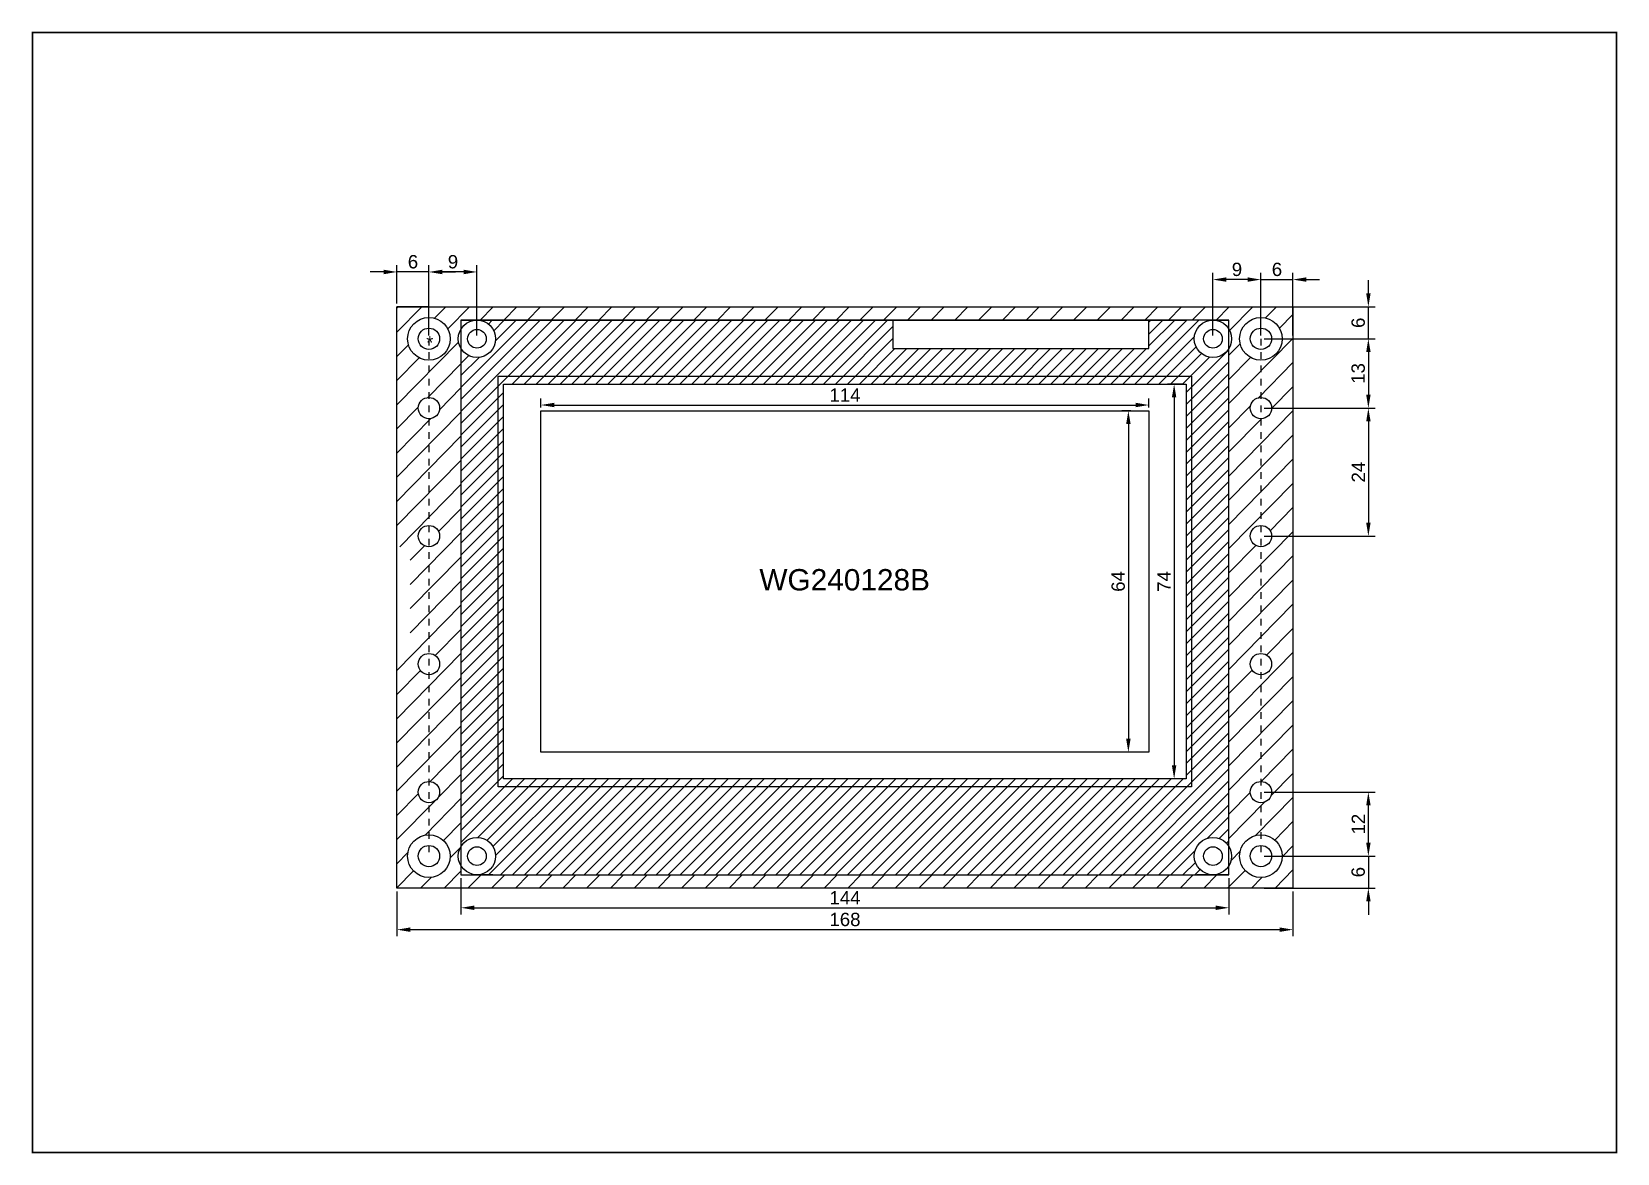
# Model space of a CAD drawing. Header units: millimetres. Extents: x 581 to 3447, y 885 to 2081.
# Drawn here: x 580.6 to 877.9, y 985.7 to 1196 of the extents above; entities that cross this region are included whole.
import ezdxf

# ---------------------------------------------------------------- set-up
doc = ezdxf.new("R2010")
doc.units = ezdxf.units.MM
doc.linetypes.add('JIS_02_1.2', pattern=[2.5, 1.25, -1.25])
doc.layers.get('0').update_dxf_attribs({"lineweight": 30})
doc.layers.get('Defpoints').update_dxf_attribs({"lineweight": 15})
doc.layers.add('скрытые линии', color=9, linetype='Continuous')
doc.layers.add('скрытый размер', color=9, linetype='Continuous')
doc.styles.get("Standard").update_dxf_attribs({"font": 'arial.ttf'})
doc.dimstyles.new('ISO-25', dxfattribs={"dimtxt": 2.5, "dimasz": 2.5, "dimexe": 1.25, "dimexo": 0.625, "dimtad": 1, "dimtxsty": 'Standard', "dimcen": 2.5, "dimadec": 0, "dimazin": 0, "dimtfac": 1, "dimtmove": 0, "dimatfit": 3, "dimfxl": 1, "dimarcsym": 0})

msp = doc.modelspace()

# ---------------------------------------------------------------- texts
at = {"layer": 'скрытые линии', "attachment_point": 1}
for s, width, insert, char_height in [('*', 4.83856, (654.543, 1138.999), 2.5), ('WG240128B', 71.91703, (717.02, 1095.288), 4)]:
    msp.add_mtext_dynamic_manual_height_columns(s, width=width, gutter_width=12.5, heights=[0], dxfattribs=dict(at, insert=insert, char_height=char_height))

# ---------------------------------------------------------------- blocks, each defined once
blk = doc.blocks.new('*D208')
at = {"layer": 'Defpoints', "color": 0, "transparency": 16777216}
for p in [(661.07, 1037.97), (805.07, 1037.97), (805.07, 1031.78)]:
    blk.add_point(p, dxfattribs=at)
at = {"layer": 'скрытый размер', "color": 0, "lineweight": -2, "transparency": 16777216}
for p, q in [((661.07, 1037.34), (661.07, 1030.53)), ((805.07, 1037.34), (805.07, 1030.53)), ((663.57, 1031.78), (802.57, 1031.78))]:
    blk.add_line(p, q, dxfattribs=at)
at = {"layer": 'скрытый размер', "color": 0, "transparency": 16777216}
for points in [[(663.57, 1032.2), (663.57, 1031.37), (661.07, 1031.78)], [(802.57, 1032.2), (802.57, 1031.37), (805.07, 1031.78)]]:
    blk.add_solid(points, dxfattribs=at)
at = {"layer": 'скрытый размер', "color": 0, "transparency": 16777216, "insert": (733.07, 1033.66), "char_height": 2.5, "attachment_point": 5}
blk.add_mtext('144', dxfattribs=at)
blk = doc.blocks.new('*D209')
at = {"layer": 'Defpoints', "color": 0, "transparency": 16777216}
for p in [(649.07, 1035.47), (817.07, 1035.47), (817.07, 1027.68)]:
    blk.add_point(p, dxfattribs=at)
at = {"layer": 'скрытый размер', "color": 0, "lineweight": -2, "transparency": 16777216}
for p, q in [((649.07, 1034.84), (649.07, 1026.43)), ((817.07, 1034.84), (817.07, 1026.43)), ((651.57, 1027.68), (814.57, 1027.68))]:
    blk.add_line(p, q, dxfattribs=at)
at = {"layer": 'скрытый размер', "color": 0, "transparency": 16777216}
for points in [[(651.57, 1028.1), (651.57, 1027.26), (649.07, 1027.68)], [(814.57, 1028.1), (814.57, 1027.26), (817.07, 1027.68)]]:
    blk.add_solid(points, dxfattribs=at)
at = {"layer": 'скрытый размер', "color": 0, "transparency": 16777216, "insert": (733.07, 1029.58), "char_height": 2.5, "attachment_point": 5}
blk.add_mtext('168', dxfattribs=at)
blk = doc.blocks.new('*D210')
at = {"layer": 'Defpoints', "color": 0, "transparency": 16777216}
for p in [(797.07, 1129.97), (794.79, 1055.97), (797.07, 1055.97)]:
    blk.add_point(p, dxfattribs=at)
at = {"layer": 'скрытый размер', "color": 0, "lineweight": -2, "transparency": 16777216}
for p, q in [((796.44, 1129.97), (793.54, 1129.97)), ((794.79, 1127.47), (794.79, 1058.47)), ((796.44, 1055.97), (793.54, 1055.97))]:
    blk.add_line(p, q, dxfattribs=at)
at = {"layer": 'скрытый размер', "color": 0, "transparency": 16777216}
for points in [[(794.37, 1127.47), (795.2, 1127.47), (794.79, 1129.97)], [(794.37, 1058.47), (795.2, 1058.47), (794.79, 1055.97)]]:
    blk.add_solid(points, dxfattribs=at)
at = {"layer": 'скрытый размер', "color": 0, "transparency": 16777216, "insert": (792.91, 1092.97), "char_height": 2.5, "attachment_point": 5, "rotation": 90}
blk.add_mtext('74', dxfattribs=at)
blk = doc.blocks.new('*D211')
at = {"layer": 'Defpoints', "color": 0, "transparency": 16777216}
for p in [(787.3, 1124.97), (786.21, 1060.97), (787.3, 1060.97)]:
    blk.add_point(p, dxfattribs=at)
at = {"layer": 'скрытый размер', "color": 0, "lineweight": -2, "transparency": 16777216}
for p, q in [((786.67, 1124.97), (784.96, 1124.97)), ((786.21, 1122.47), (786.21, 1063.47)), ((786.67, 1060.97), (784.96, 1060.97))]:
    blk.add_line(p, q, dxfattribs=at)
at = {"layer": 'скрытый размер', "color": 0, "transparency": 16777216}
for points in [[(785.79, 1122.47), (786.63, 1122.47), (786.21, 1124.97)], [(785.79, 1063.47), (786.63, 1063.47), (786.21, 1060.97)]]:
    blk.add_solid(points, dxfattribs=at)
at = {"layer": 'скрытый размер', "color": 0, "transparency": 16777216, "insert": (784.31, 1092.97), "char_height": 2.5, "attachment_point": 5, "rotation": 90}
blk.add_mtext('64', dxfattribs=at)
blk = doc.blocks.new('*D212')
at = {"layer": 'Defpoints', "color": 0, "transparency": 16777216}
for p in [(817.07, 1149.57), (811.07, 1138.47), (817.07, 1138.47)]:
    blk.add_point(p, dxfattribs=at)
at = {"layer": 'скрытый размер', "color": 0, "lineweight": -2, "transparency": 16777216}
for p, q in [((811.07, 1139.09), (811.07, 1150.82)), ((817.07, 1139.09), (817.07, 1150.82)), ((808.57, 1149.57), (806.07, 1149.57)), ((811.07, 1149.57), (817.07, 1149.57)), ((819.57, 1149.57), (822.07, 1149.57))]:
    blk.add_line(p, q, dxfattribs=at)
at = {"layer": 'скрытый размер', "color": 0, "transparency": 16777216}
for points in [[(808.57, 1149.99), (808.57, 1149.16), (811.07, 1149.57)], [(819.57, 1149.99), (819.57, 1149.16), (817.07, 1149.57)]]:
    blk.add_solid(points, dxfattribs=at)
at = {"layer": 'скрытый размер', "color": 0, "transparency": 16777216, "insert": (814.07, 1151.47), "char_height": 2.5, "attachment_point": 5}
blk.add_mtext('6', dxfattribs=at)
blk = doc.blocks.new('*D213')
at = {"layer": 'Defpoints', "color": 0, "transparency": 16777216}
for p in [(802.07, 1149.57), (802.07, 1138.47), (811.07, 1138.47)]:
    blk.add_point(p, dxfattribs=at)
at = {"layer": 'скрытый размер', "color": 0, "lineweight": -2, "transparency": 16777216}
for p, q in [((802.07, 1139.09), (802.07, 1150.82)), ((811.07, 1139.09), (811.07, 1150.82)), ((808.57, 1149.57), (804.57, 1149.57))]:
    blk.add_line(p, q, dxfattribs=at)
at = {"layer": 'скрытый размер', "color": 0, "transparency": 16777216}
for points in [[(804.57, 1149.99), (804.57, 1149.16), (802.07, 1149.57)], [(808.57, 1149.99), (808.57, 1149.16), (811.07, 1149.57)]]:
    blk.add_solid(points, dxfattribs=at)
at = {"layer": 'скрытый размер', "color": 0, "transparency": 16777216, "insert": (806.57, 1151.47), "char_height": 2.5, "attachment_point": 5}
blk.add_mtext('9', dxfattribs=at)
blk = doc.blocks.new('*D214')
at = {"layer": 'Defpoints', "color": 0, "transparency": 16777216}
for p in [(811.07, 1144.47), (831.21, 1144.47), (811.07, 1138.47)]:
    blk.add_point(p, dxfattribs=at)
at = {"layer": 'скрытый размер', "color": 0, "lineweight": -2, "transparency": 16777216}
for p, q in [((831.21, 1146.97), (831.21, 1149.47)), ((811.69, 1144.47), (832.46, 1144.47)), ((831.21, 1138.47), (831.21, 1144.47)), ((811.69, 1138.47), (832.46, 1138.47)), ((831.21, 1135.97), (831.21, 1133.47))]:
    blk.add_line(p, q, dxfattribs=at)
at = {"layer": 'скрытый размер', "color": 0, "transparency": 16777216}
for points in [[(830.8, 1146.97), (831.63, 1146.97), (831.21, 1144.47)], [(830.8, 1135.97), (831.63, 1135.97), (831.21, 1138.47)]]:
    blk.add_solid(points, dxfattribs=at)
at = {"layer": 'скрытый размер', "color": 0, "transparency": 16777216, "insert": (829.31, 1141.47), "char_height": 2.5, "attachment_point": 5, "rotation": 90}
blk.add_mtext('6', dxfattribs=at)
blk = doc.blocks.new('*D215')
at = {"layer": 'Defpoints', "color": 0, "transparency": 16777216}
for p in [(811.07, 1138.47), (811.07, 1125.47), (831.21, 1125.47)]:
    blk.add_point(p, dxfattribs=at)
at = {"layer": 'скрытый размер', "color": 0, "lineweight": -2, "transparency": 16777216}
for p, q in [((811.69, 1138.47), (832.46, 1138.47)), ((831.21, 1135.97), (831.21, 1127.97)), ((811.69, 1125.47), (832.46, 1125.47))]:
    blk.add_line(p, q, dxfattribs=at)
at = {"layer": 'скрытый размер', "color": 0, "transparency": 16777216}
for points in [[(830.8, 1135.97), (831.63, 1135.97), (831.21, 1138.47)], [(830.8, 1127.97), (831.63, 1127.97), (831.21, 1125.47)]]:
    blk.add_solid(points, dxfattribs=at)
at = {"layer": 'скрытый размер', "color": 0, "transparency": 16777216, "insert": (829.31, 1131.97), "char_height": 2.5, "attachment_point": 5, "rotation": 90}
blk.add_mtext('13', dxfattribs=at)
blk = doc.blocks.new('*D216')
at = {"layer": 'Defpoints', "color": 0, "transparency": 16777216}
for p in [(811.07, 1125.47), (811.07, 1101.47), (831.21, 1101.47)]:
    blk.add_point(p, dxfattribs=at)
at = {"layer": 'скрытый размер', "color": 0, "lineweight": -2, "transparency": 16777216}
for p, q in [((811.69, 1125.47), (832.46, 1125.47)), ((831.21, 1122.97), (831.21, 1103.97)), ((811.69, 1101.47), (832.46, 1101.47))]:
    blk.add_line(p, q, dxfattribs=at)
at = {"layer": 'скрытый размер', "color": 0, "transparency": 16777216}
for points in [[(830.8, 1122.97), (831.63, 1122.97), (831.21, 1125.47)], [(830.8, 1103.97), (831.63, 1103.97), (831.21, 1101.47)]]:
    blk.add_solid(points, dxfattribs=at)
at = {"layer": 'скрытый размер', "color": 0, "transparency": 16777216, "insert": (829.33, 1113.47), "char_height": 2.5, "attachment_point": 5, "rotation": 90}
blk.add_mtext('24', dxfattribs=at)
blk = doc.blocks.new('*D217')
at = {"layer": 'Defpoints', "color": 0, "transparency": 16777216}
for p in [(811.07, 1041.47), (811.07, 1035.47), (831.21, 1035.47)]:
    blk.add_point(p, dxfattribs=at)
at = {"layer": 'скрытый размер', "color": 0, "lineweight": -2, "transparency": 16777216}
for p, q in [((831.21, 1043.97), (831.21, 1046.47)), ((811.69, 1041.47), (832.46, 1041.47)), ((831.21, 1041.47), (831.21, 1035.47)), ((811.69, 1035.47), (832.46, 1035.47)), ((831.21, 1032.97), (831.21, 1030.47))]:
    blk.add_line(p, q, dxfattribs=at)
at = {"layer": 'скрытый размер', "color": 0, "transparency": 16777216}
for points in [[(830.8, 1043.97), (831.63, 1043.97), (831.21, 1041.47)], [(830.8, 1032.97), (831.63, 1032.97), (831.21, 1035.47)]]:
    blk.add_solid(points, dxfattribs=at)
at = {"layer": 'скрытый размер', "color": 0, "transparency": 16777216, "insert": (829.31, 1038.47), "char_height": 2.5, "attachment_point": 5, "rotation": 90}
blk.add_mtext('6', dxfattribs=at)
blk = doc.blocks.new('*D218')
at = {"layer": 'Defpoints', "color": 0, "transparency": 16777216}
for p in [(811.07, 1053.47), (831.21, 1053.47), (811.07, 1041.47)]:
    blk.add_point(p, dxfattribs=at)
at = {"layer": 'скрытый размер', "color": 0, "lineweight": -2, "transparency": 16777216}
for p, q in [((811.69, 1053.47), (832.46, 1053.47)), ((831.21, 1043.97), (831.21, 1050.97)), ((811.69, 1041.47), (832.46, 1041.47))]:
    blk.add_line(p, q, dxfattribs=at)
at = {"layer": 'скрытый размер', "color": 0, "transparency": 16777216}
for points in [[(830.8, 1050.97), (831.63, 1050.97), (831.21, 1053.47)], [(830.8, 1043.97), (831.63, 1043.97), (831.21, 1041.47)]]:
    blk.add_solid(points, dxfattribs=at)
at = {"layer": 'скрытый размер', "color": 0, "transparency": 16777216, "insert": (829.33, 1047.47), "char_height": 2.5, "attachment_point": 5, "rotation": 90}
blk.add_mtext('12', dxfattribs=at)
blk = doc.blocks.new('*D219')
at = {"layer": 'Defpoints', "color": 0, "transparency": 16777216}
for p in [(649.07, 1151), (649.07, 1144.47), (655.07, 1138.47)]:
    blk.add_point(p, dxfattribs=at)
at = {"layer": 'скрытый размер', "color": 0, "lineweight": -2, "transparency": 16777216}
for p, q in [((646.57, 1151), (644.07, 1151)), ((649.07, 1145.09), (649.07, 1152.25)), ((655.07, 1151), (649.07, 1151)), ((655.07, 1139.09), (655.07, 1152.25)), ((657.57, 1151), (660.07, 1151))]:
    blk.add_line(p, q, dxfattribs=at)
at = {"layer": 'скрытый размер', "color": 0, "transparency": 16777216}
for points in [[(646.57, 1151.42), (646.57, 1150.58), (649.07, 1151)], [(657.57, 1151.42), (657.57, 1150.58), (655.07, 1151)]]:
    blk.add_solid(points, dxfattribs=at)
at = {"layer": 'скрытый размер', "color": 0, "transparency": 16777216, "insert": (652.07, 1152.9), "char_height": 2.5, "attachment_point": 5}
blk.add_mtext('6', dxfattribs=at)
blk = doc.blocks.new('*D220')
at = {"layer": 'Defpoints', "color": 0, "transparency": 16777216}
for p in [(655.07, 1151), (655.07, 1151), (664.07, 1138.47)]:
    blk.add_point(p, dxfattribs=at)
at = {"layer": 'скрытый размер', "color": 0, "lineweight": -2, "transparency": 16777216}
for p, q in [((655.07, 1151.63), (655.07, 1152.25)), ((661.57, 1151), (657.57, 1151)), ((664.07, 1139.09), (664.07, 1152.25))]:
    blk.add_line(p, q, dxfattribs=at)
at = {"layer": 'скрытый размер', "color": 0, "transparency": 16777216}
for points in [[(657.57, 1151.42), (657.57, 1150.58), (655.07, 1151)], [(661.57, 1151.42), (661.57, 1150.58), (664.07, 1151)]]:
    blk.add_solid(points, dxfattribs=at)
at = {"layer": 'скрытый размер', "color": 0, "transparency": 16777216, "insert": (659.57, 1152.9), "char_height": 2.5, "attachment_point": 5}
blk.add_mtext('9', dxfattribs=at)
blk = doc.blocks.new('*D221')
at = {"layer": 'Defpoints', "color": 0, "transparency": 16777216}
for p in [(676.07, 1124.97), (790.07, 1126.05), (790.07, 1124.97)]:
    blk.add_point(p, dxfattribs=at)
at = {"layer": 'скрытый размер', "color": 0, "lineweight": -2, "transparency": 16777216}
for p, q in [((676.07, 1125.59), (676.07, 1127.3)), ((790.07, 1125.59), (790.07, 1127.3)), ((678.57, 1126.05), (787.57, 1126.05))]:
    blk.add_line(p, q, dxfattribs=at)
at = {"layer": 'скрытый размер', "color": 0, "transparency": 16777216}
for points in [[(678.57, 1126.47), (678.57, 1125.64), (676.07, 1126.05)], [(787.57, 1126.47), (787.57, 1125.64), (790.07, 1126.05)]]:
    blk.add_solid(points, dxfattribs=at)
at = {"layer": 'скрытый размер', "color": 0, "transparency": 16777216, "insert": (733.07, 1127.93), "char_height": 2.5, "attachment_point": 5}
blk.add_mtext('114', dxfattribs=at)

# ---------------------------------------------------------------- dimensions: what is measured, and where the dimension line sits
at = {"layer": 'скрытый размер'}
for base, p1, p2, picture, middle in [((649.066, 1151.001), (655.066, 1138.468), (649.066, 1144.468), '*D219', (652.066, 1152.903)), ((655.066, 1151.001), (664.066, 1138.468), (655.066, 1151.001), '*D220', (659.566, 1152.903)), ((802.066, 1149.573), (811.066, 1138.468), (802.066, 1138.468), '*D213', (806.566, 1151.474)), ((817.066, 1149.573), (811.066, 1138.468), (817.066, 1138.468), '*D212', (814.066, 1151.474)), ((790.066, 1126.052), (676.066, 1124.968), (790.066, 1124.968), '*D221', (733.066, 1127.932)), ((805.066, 1031.782), (661.066, 1037.968), (805.066, 1037.968), '*D208', (733.066, 1033.662)), ((817.066, 1027.681), (649.066, 1035.468), (817.066, 1035.468), '*D209', (733.066, 1029.583))]:
    dim = msp.add_linear_dim(base=base, p1=p1, p2=p2, dimstyle='ISO-25', dxfattribs=at)
    dim.commit()
    dim.dimension.update_dxf_attribs({"geometry": picture, "text_midpoint": middle})
for base, p1, p2, picture, middle in [((831.212, 1144.468), (811.066, 1138.468), (811.066, 1144.468), '*D214', (829.311, 1141.468)), ((831.212, 1125.468), (811.066, 1138.468), (811.066, 1125.468), '*D215', (829.31, 1131.968)), ((794.785, 1055.968), (797.066, 1129.968), (797.066, 1055.968), '*D210', (792.91, 1092.968)), ((786.211, 1060.968), (787.296, 1124.968), (787.296, 1060.968), '*D211', (784.31, 1092.968)), ((831.212, 1101.468), (811.066, 1125.468), (811.066, 1101.468), '*D216', (829.332, 1113.468)), ((831.212, 1053.468), (811.066, 1041.468), (811.066, 1053.468), '*D218', (829.332, 1047.468)), ((831.212, 1035.468), (811.066, 1041.468), (811.066, 1035.468), '*D217', (829.311, 1038.468))]:
    dim = msp.add_linear_dim(base=base, p1=p1, p2=p2, angle=90, dimstyle='ISO-25', dxfattribs=at)
    dim.commit()
    dim.dimension.update_dxf_attribs({"geometry": picture, "text_midpoint": middle})

# ---------------------------------------------------------------- hatches: boundary and pattern name
at = {"layer": 'скрытые линии'}
h = msp.add_hatch(dxfattribs=at)
h.set_pattern_fill('ANSI31', color=256, angle=0.5)
h.set_pattern_definition([(45.5, (-1031.7983, 0), (-2.26457, 2.225387), [])])
h.paths.add_polyline_path([(817.066, 1144.468), (649.066, 1144.468), (649.066, 1136.76), (651.218, 1137.373, -0.0694147), (651.066, 1138.468, -1), (659.066, 1138.468, -0.4142136), (655.066, 1134.468), (655.066, 1127.468, -0.4142136), (657.066, 1125.468, -0.4142136), (655.066, 1123.468), (655.066, 1103.468, -0.4142136), (657.066, 1101.468, -0.4142136), (655.066, 1099.468), (655.066, 1079.468, -0.4142136), (657.066, 1077.468, -0.4142136), (655.066, 1075.468), (655.066, 1055.468, -0.4142136), (657.066, 1053.468, -0.4142136), (655.066, 1051.468), (655.066, 1045.468, -0.4142136), (659.066, 1041.468, -1), (651.066, 1041.468, -0.4142136), (655.066, 1045.468), (655.066, 1051.468, -0.4142136), (653.066, 1053.468, -0.4142136), (655.066, 1055.468), (655.066, 1075.468, -0.4142136), (653.066, 1077.468, -0.4142136), (655.066, 1079.468), (655.066, 1099.468, -0.4142136), (653.066, 1101.468, -0.4142136), (655.066, 1103.468), (655.066, 1123.468, -0.4142136), (653.066, 1125.468, -0.4142136), (655.066, 1127.468), (655.066, 1134.468, -0.3351621), (651.218, 1137.373), (649.066, 1136.76), (649.066, 1099.468), (651.566, 1099.468), (651.566, 1079.468), (649.066, 1079.468), (649.066, 1035.468), (817.066, 1035.468)])
h.paths.add_polyline_path([(811.066, 1127.468, -0.4142136), (813.066, 1125.468, -0.4142136), (811.066, 1123.468), (811.066, 1103.468, -0.4142136), (813.066, 1101.468, -0.4142136), (811.066, 1099.468), (811.066, 1079.468, -0.4142136), (813.066, 1077.468, -0.4142136), (811.066, 1075.468), (811.066, 1055.468, -0.4142136), (813.066, 1053.468, -0.4142136), (811.066, 1051.468), (811.066, 1045.468, -0.4142136), (815.066, 1041.468, -1), (807.066, 1041.468, -0.4142136), (811.066, 1045.468), (811.066, 1051.468, -0.4142136), (809.066, 1053.468, -0.4142136), (811.066, 1055.468), (811.066, 1075.468, -0.4142136), (809.066, 1077.468, -0.4142136), (811.066, 1079.468), (811.066, 1099.468, -0.4142136), (809.066, 1101.468, -0.4142136), (811.066, 1103.468), (811.066, 1123.468, -0.4142136), (809.066, 1125.468, -0.4142136), (811.066, 1127.468), (811.066, 1134.468, -0.4142136), (807.066, 1138.468, -1), (815.066, 1138.468, -0.4142136), (811.066, 1134.468)], flags=16)
h.paths.add_polyline_path([(809.066, 1138.468, -1), (813.066, 1138.468, -1)], flags=0)
h.paths.add_polyline_path([(805.066, 1043.27, -0.1361061), (805.566, 1041.468, -0.1361061), (805.066, 1039.665), (805.066, 1037.968), (661.066, 1037.968), (661.066, 1039.665, -0.1361061), (660.566, 1041.468, -0.1361061), (661.066, 1043.27), (661.066, 1136.665, -0.1361061), (660.566, 1138.468, -0.1361061), (661.066, 1140.27), (661.066, 1141.968), (805.066, 1141.968), (805.066, 1140.27, -0.1361061), (805.566, 1138.468, -0.1361061), (805.066, 1136.665)], flags=16)
h.paths.add_polyline_path([(800.316, 1138.468, -1), (803.816, 1138.468, -1)], flags=0)
h.paths.add_polyline_path([(798.066, 1054.468), (668.066, 1054.468), (668.066, 1131.468), (798.066, 1131.468)], flags=0)
h.paths.add_polyline_path([(797.066, 1129.968), (797.066, 1055.968), (669.066, 1055.968), (669.066, 1129.968)], flags=0)
h.paths.add_polyline_path([(790.066, 1136.65), (742.066, 1136.65), (742.066, 1141.968), (790.066, 1141.968)], flags=0)
h.paths.add_polyline_path([(790.066, 1124.968), (790.066, 1060.968), (676.066, 1060.968), (676.066, 1124.968)], flags=0)
h.paths.add_polyline_path([(813.066, 1101.468, -1), (809.066, 1101.468, -1)], flags=0)
h.paths.add_polyline_path([(813.066, 1077.468, -1), (809.066, 1077.468, -1)], flags=0)
h.paths.add_polyline_path([(813.066, 1053.468, -1), (809.066, 1053.468, -1)], flags=0)
h.paths.add_polyline_path([(813.066, 1041.468, -1), (809.066, 1041.468, -1)], flags=0)
h.paths.add_polyline_path([(803.816, 1041.468, -1), (800.316, 1041.468, -1)], flags=0)
h.paths.add_polyline_path([(662.316, 1138.468, -1), (665.816, 1138.468, -1)], flags=0)
h.paths.add_polyline_path([(665.816, 1041.468, -1), (662.316, 1041.468, -1)], flags=0)
h = msp.add_hatch(dxfattribs=at)
h.set_pattern_fill('ANSI31', color=256, scale=0.5)
h.set_pattern_definition([(45, (-1031.7983, 0), (-1.122532, 1.122532), [])])
h.paths.add_polyline_path([(664.066, 1141.968, -0.4142136), (667.566, 1138.468, -0.7603989), (661.066, 1136.665), (661.066, 1043.27, -0.7603989), (667.566, 1041.468, -0.4142136), (664.066, 1037.968), (802.066, 1037.968, -0.4142136), (798.566, 1041.468, -0.7603989), (805.066, 1043.27), (805.066, 1136.665, -0.7603989), (798.566, 1138.468, -0.4142136), (802.066, 1141.968), (790.066, 1141.968), (790.066, 1136.65), (742.066, 1136.65), (742.066, 1141.968)])
h.paths.add_polyline_path([(797.066, 1129.968), (797.066, 1055.968), (669.066, 1055.968), (669.066, 1129.968)], flags=16)
h.paths.add_polyline_path([(715.952, 1089.035), (749.946, 1089.035), (749.946, 1097.278), (715.952, 1097.278)], flags=8)

# ---------------------------------------------------------------- linework, layer by layer
at = {"const_width": 0.3}
msp.add_lwpolyline([(877.733, 985.899), (580.733, 985.899), (580.733, 1195.899), (877.733, 1195.899)], close=True, dxfattribs=at)
at = {"layer": 'скрытые линии'}
for p, q in [((655.066, 1144.468), (649.066, 1144.468)), ((664.066, 1141.968), (661.066, 1141.968)), ((661.066, 1141.968), (661.066, 1129.968)), ((661.066, 1141.968), (661.066, 1124.968)), ((661.066, 1141.968), (669.066, 1141.968)), ((661.066, 1141.968), (676.066, 1141.968)), ((664.066, 1141.968), (667.066, 1141.968)), ((669.066, 1141.968), (797.066, 1141.968)), ((676.066, 1141.968), (790.066, 1141.968)), ((802.066, 1141.968), (799.066, 1141.968)), ((802.066, 1141.968), (805.066, 1141.968)), ((661.066, 1129.968), (661.066, 1055.968)), ((661.066, 1124.968), (661.066, 1060.968)), ((661.066, 1037.968), (674.566, 1037.968)), ((667.066, 1037.968), (664.066, 1037.968)), ((802.066, 1037.968), (799.066, 1037.968)), ((805.066, 1037.968), (802.066, 1037.968))]:
    msp.add_line(p, q, dxfattribs=at)
at = {"layer": 'скрытые линии', "linetype": 'JIS_02_1.2'}
for p, q in [((655.066, 1138.468), (655.066, 1041.468)), ((811.066, 1138.468), (811.066, 1041.468))]:
    msp.add_line(p, q, dxfattribs=at)
at = {"layer": 'скрытые линии'}
for points in [[(649.066, 1144.468), (817.066, 1144.468), (817.066, 1035.468), (649.066, 1035.468)], [(661.066, 1037.968), (805.066, 1037.968), (805.066, 1141.968), (661.066, 1141.968)], [(742.066, 1136.65), (790.066, 1136.65), (790.066, 1141.968), (742.066, 1141.968)], [(798.066, 1054.468), (668.066, 1054.468), (668.066, 1131.468), (798.066, 1131.468)], [(669.066, 1129.968), (797.066, 1129.968), (797.066, 1055.968), (669.066, 1055.968)], [(676.066, 1124.968), (790.066, 1124.968), (790.066, 1060.968), (676.066, 1060.968)]]:
    msp.add_lwpolyline(points, close=True, dxfattribs=at)
for centre, radius in [((655.066, 1138.468), 4), ((664.066, 1138.468), 3.5), ((802.066, 1138.468), 3.5), ((811.066, 1138.468), 4), ((655.066, 1138.468), 2), ((655.066, 1138.468), 2), ((664.066, 1138.468), 1.75), ((802.066, 1138.468), 1.75), ((811.066, 1138.468), 2), ((655.066, 1125.468), 2), ((811.066, 1125.468), 2), ((655.066, 1101.468), 2), ((811.066, 1101.468), 2), ((655.066, 1077.468), 2), ((811.066, 1077.468), 2), ((655.066, 1053.468), 2), ((655.066, 1053.468), 2), ((811.066, 1053.468), 2), ((655.066, 1041.468), 4), ((664.066, 1041.468), 3.5), ((802.066, 1041.468), 3.5), ((811.066, 1041.468), 4), ((655.066, 1041.468), 2), ((664.066, 1041.468), 1.75), ((802.066, 1041.468), 1.75), ((811.066, 1041.468), 2)]:
    msp.add_circle(centre, radius, dxfattribs=at)

msp.set_redraw_order([(e.dxf.handle, doc.entitydb.next_handle()) for e in msp.query("TEXT MTEXT ATTDEF DIMENSION ARC_DIMENSION")])  # texts and dimensions are drawn at this point

doc.saveas('drawing.dxf')
